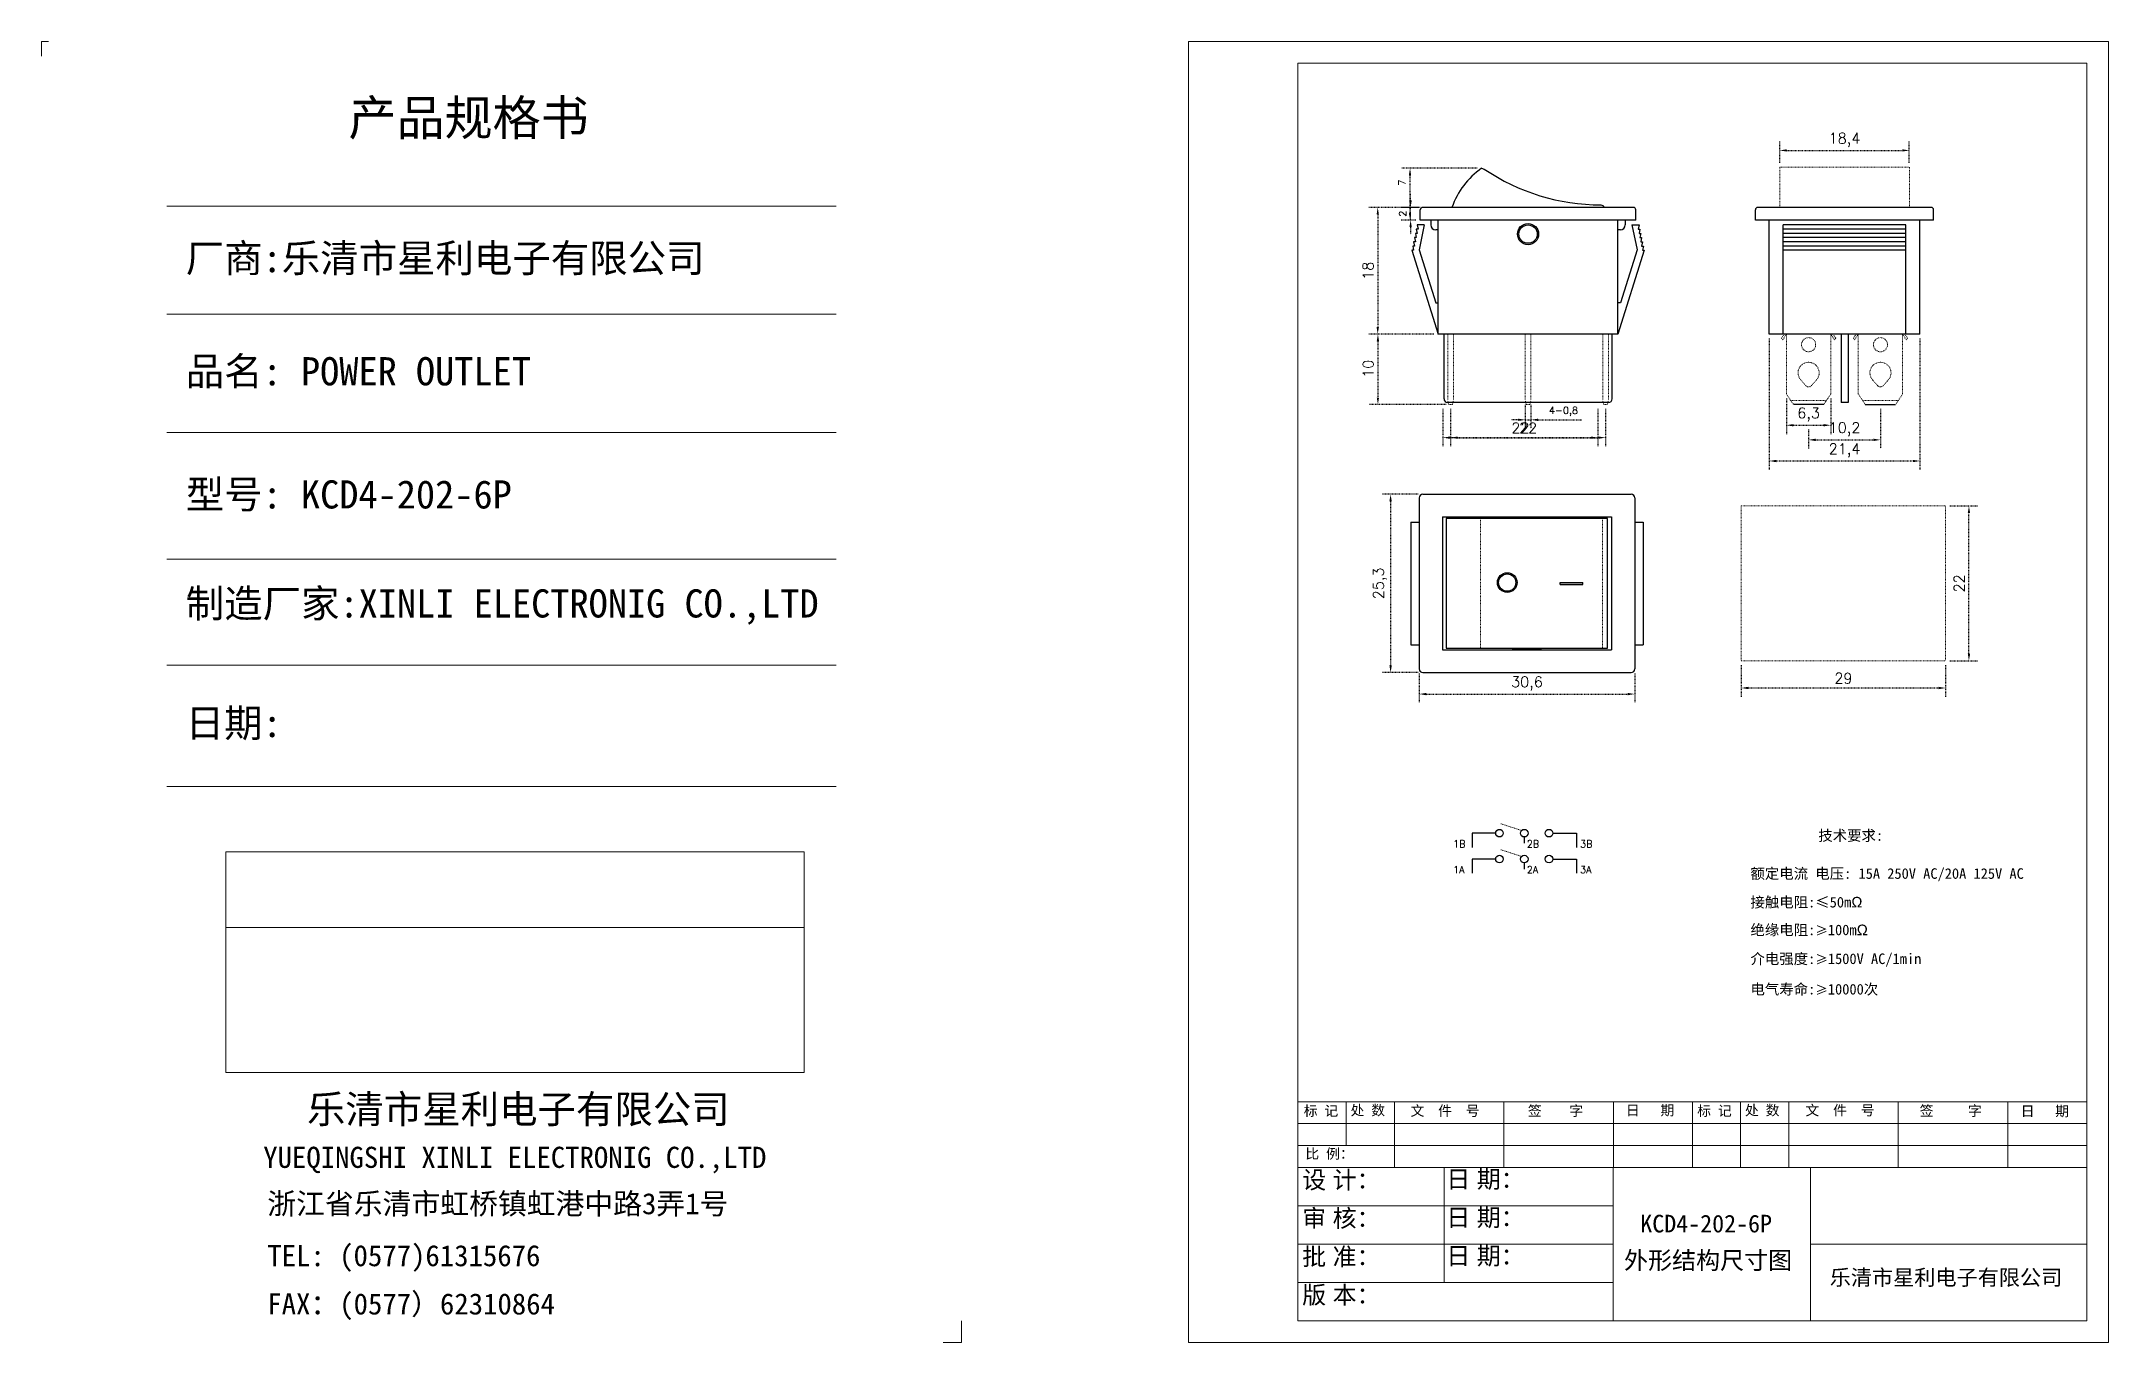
# Model space of a CAD drawing. Header units: millimetres. Extents: x 607 to 1596, y 351 to 796.
# Drawn here: x 972.8 to 1266.2, y 611.4 to 796.2 of the extents above; entities that cross this region are included whole.
import ezdxf

# ---------------------------------------------------------------- set-up
doc = ezdxf.new("R2010")
doc.units = ezdxf.units.MM
doc.header["$LTSCALE"] = 0.001
doc.linetypes.add('ACAD_ISO07W100', pattern=[3, 0, -3])
doc.styles.get("Standard").update_dxf_attribs({"font": 'txt', "bigfont": 'gbcbig.shx'})
doc.dimstyles.new('ISO-25', dxfattribs={"dimtxt": 2.5, "dimasz": 2.5, "dimexe": 1.25, "dimexo": 0.625, "dimtad": 1, "dimtxsty": 'Standard', "dimcen": 2.5, "dimadec": 0, "dimazin": 0, "dimtfac": 1, "dimtmove": 0, "dimatfit": 3, "dimfxl": 0, "dimarcsym": 0})

msp = doc.modelspace()

# ---------------------------------------------------------------- texts
at = {"attachment_point": 1}
for s, insert, char_height, width in [('{\\f新宋体|b0|i0|c134|p49;产品规格书}', (1016.3564, 787.8233), 5, 54.195609), ('{\\f新宋体|b0|i0|c134|p49;厂商:乐清市星利电子有限公司}', (993.252, 767.3903), 4, 96.420373), ('{\\f新宋体|b0|i0|c134|p49;品名: POWER OUTLET}', (993.252, 751.3304), 4, 96.420373), ('{\\fNSimSun|b0|i0|c134|p49;型号: KCD4-202-6P}', (993.252, 733.8464), 4, 96.420373), ('{\\f新宋体|b0|i0|c134|p49;制造厂家:XINLI ELECTRONIG CO.,LTD}', (993.252, 718.3678), 4, 96.420373), ('{\\f新宋体|b0|i0|c134|p49;日期:}', (993.252, 701.3878), 4, 96.420373), ('{\\f新宋体|b0|i0|c134|p49;乐清市星利电子有限公司}', (1010.4599, 646.5678), 4, 96.420373), ('{\\f新宋体|b0|i0|c134|p49;YUEQINGSHI XINLI ELECTRONIG CO.,LTD}', (1004.2577, 639.2253), 3, 110.66707), ('{\\f新宋体|b0|i0|c134|p49;浙江省乐清市虹桥镇虹港中路3弄1号}', (1004.8325, 632.6452), 3, 96.420373), ('{\\f新宋体|b0|i0|c134|p49;TEL: (0577)61315676}', (1004.8325, 625.265), 3, 96.420373), ('{\\f新宋体|b0|i0|c134|p49;FAX：(0577）62310864}', (1004.8325, 618.4115), 3, 96.420373)]:
    msp.add_mtext(s, dxfattribs=dict(at, insert=insert, char_height=char_height, width=width))
at = {"color": 1, "attachment_point": 1}
for s, insert, char_height, width in [('{\\f新宋体|b0|i0|c134|p49;\\C256;技术要求:}', (1225.0166, 684.164), 1.5, 10.841755), ('{\\fNSimSun|b0|i0|c134|p49;\\C256;额定电流 电压: 15A 250V AC/20A 125V AC}', (1215.3845, 678.7649), 1.5, 41.999297), ('{\\f新宋体|b0|i0|c134|p49;\\C256;接触电阻:\\f新宋体|b0|i0|c0|p49;≤50m\\fISOCPEUR|b0|i0|c134|p34;Ω}', (1215.3845, 674.698), 1.5, 41.999297), ('{\\f新宋体|b0|i0|c134|p49;\\C256;绝缘电阻:\\f新宋体|b0|i0|c0|p49;\\H0.875x;≥\\f新宋体|b0|i0|c134|p49;\\H1.143x;100\\f新宋体|b0|i0|c0|p49;m\\fISOCPEUR|b0|i0|c134|p34;Ω}', (1215.3845, 670.7649), 1.5, 41.999297), ('{\\f新宋体|b0|i0|c134|p49;\\C256;介电强度:\\f新宋体|b0|i0|c0|p49;\\H0.875x;≥\\f新宋体|b0|i0|c134|p49;\\H1.143x;1500V AC/1min}', (1215.3845, 666.6679), 1.5, 41.999297), ('{\\f新宋体|b0|i0|c134|p49;\\C256;电气寿命:\\f新宋体|b0|i0|c0|p49;\\H0.875x;≥\\f新宋体|b0|i0|c134|p49;\\H1.143x;10000次}', (1215.3845, 662.3413), 1.5, 41.999297), ('{\\fNSimSun|b0|i0|c134|p49;\\C256;KCD4-202-6P}', (1199.7429, 629.5657), 2.5, 15.045069), ('{\\f新宋体|b0|i0|c134|p49;\\C256;外形结构尺寸图}', (1197.436, 624.3574), 2.5, 24.436854), ('{\\f新宋体|b0|i0|c134|p49;\\C256;乐清市星利电子有限公司}', (1226.6394, 621.7714), 2.2, 37.859848)]:
    msp.add_mtext(s, dxfattribs=dict(at, insert=insert, char_height=char_height, width=width))
at = {"linetype": 'ACAD_ISO07W100', "lineweight": 13, "ltscale": 0.13, "char_height": 1, "width": 1.590619, "attachment_point": 1}
for s, insert in [('1B', (1173.1749, 682.7323)), ('2B', (1183.6345, 682.7323)), ('3B', (1191.2043, 682.7323)), ('1A', (1173.1749, 679.0484)), ('2A', (1183.6345, 679.0484)), ('3A', (1191.2043, 679.0484))]:
    msp.add_mtext(s, dxfattribs=dict(at, insert=insert))
at = {"linetype": 'ByBlock', "lineweight": 15, "attachment_point": 1}
for s, insert, char_height in [('{\\fNSimSun|b0|i0|c134|p49;标 记}', (1151.9594, 645.0529), 1.44), ('{\\fNSimSun|b0|i0|c134|p49;处 数}', (1158.6061, 645.1252), 1.44), ('{\\fNSimSun|b0|i0|c134|p49;文  件  号}', (1167.1283, 645.0529), 1.44), ('{\\fNSimSun|b0|i0|c134|p49;签    字}', (1183.7902, 645.0529), 1.44), ('{\\fNSimSun|b0|i0|c134|p49;日   期}', (1197.6928, 645.1214), 1.44), ('{\\fNSimSun|b0|i0|c134|p49;标 记}', (1207.8196, 645.0529), 1.44), ('{\\fNSimSun|b0|i0|c134|p49;处 数}', (1214.6039, 645.1252), 1.44), ('{\\fNSimSun|b0|i0|c134|p49;文  件  号}', (1223.1946, 645.1222), 1.44), ('{\\fNSimSun|b0|i0|c134|p49;签     字}', (1239.4083, 645.0529), 1.44), ('{\\fNSimSun|b0|i0|c134|p49;日   期}', (1253.7535, 645.0088), 1.44), ('{\\fNSimSun|b0|i0|c134|p49;比 例：}', (1152.1945, 638.9644), 1.44), ('{\\f\uffd0ￂￋￎￌﾣﾤ|b0|i0|c134|p49;设 计：}', (1151.7529, 635.7711), 2.48832), ('{\\f\uffd0ￂￋￎￌﾣﾤ|b0|i0|c134|p49;日 期：}', (1172.2082, 635.8677), 2.48832), ('{\\f\uffd0ￂￋￎￌﾣﾤ|b0|i0|c134|p49;审 核：}', (1151.7529, 630.3279), 2.48832), ('{\\f\uffd0ￂￋￎￌﾣﾤ|b0|i0|c134|p49;日 期：}', (1172.2082, 630.4245), 2.48832), ('{\\f\uffd0ￂￋￎￌﾣﾤ|b0|i0|c134|p49;批 准：}', (1151.7529, 624.8847), 2.48832), ('{\\f\uffd0ￂￋￎￌﾣﾤ|b0|i0|c134|p49;日 期：}', (1172.2082, 624.9813), 2.48832), ('{\\f\uffd0ￂￋￎￌﾣﾤ|b0|i0|c134|p49;版 本：}', (1151.7529, 619.4415), 2.48832)]:
    msp.add_mtext(s, dxfattribs=dict(at, insert=insert, char_height=char_height))

# ---------------------------------------------------------------- blocks, each defined once
blk = doc.blocks.new('*D34')
at = {"color": 0, "linetype": 'ACAD_ISO07W100', "lineweight": -2, "ltscale": 0.13}
for p, q in [((1214.08, 707.58), (1214.08, 703.11)), ((1243.08, 707.58), (1243.08, 703.11)), ((1215.08, 704.36), (1242.08, 704.36))]:
    blk.add_line(p, q, dxfattribs=at)
at = {"color": 0, "linetype": 'ACAD_ISO07W100', "lineweight": 13, "ltscale": 0.13}
for points in [[(1215.08, 704.53), (1215.08, 704.19), (1214.08, 704.36)], [(1242.08, 704.53), (1242.08, 704.19), (1243.08, 704.36)]]:
    blk.add_solid(points, dxfattribs=at)
at = {"layer": 'Defpoints', "color": 0, "linetype": 'ACAD_ISO07W100', "lineweight": 13, "ltscale": 0.13}
for p in [(1214.08, 708.21), (1243.08, 708.21), (1243.08, 704.36)]:
    blk.add_point(p, dxfattribs=at)
at = {"color": 0, "linetype": 'ACAD_ISO07W100', "lineweight": 13, "ltscale": 0.13, "insert": (1228.58, 705.74), "char_height": 1.5, "attachment_point": 5}
blk.add_mtext('29', dxfattribs=at)
blk = doc.blocks.new('*D35')
at = {"color": 0, "linetype": 'ACAD_ISO07W100', "lineweight": -2, "ltscale": 0.13}
for p, q in [((1243.71, 730.21), (1247.65, 730.21)), ((1246.4, 709.21), (1246.4, 729.21)), ((1243.71, 708.21), (1247.65, 708.21))]:
    blk.add_line(p, q, dxfattribs=at)
at = {"color": 0, "linetype": 'ACAD_ISO07W100', "lineweight": 13, "ltscale": 0.13}
for points in [[(1246.24, 729.21), (1246.57, 729.21), (1246.4, 730.21)], [(1246.24, 709.21), (1246.57, 709.21), (1246.4, 708.21)]]:
    blk.add_solid(points, dxfattribs=at)
at = {"layer": 'Defpoints', "color": 0, "linetype": 'ACAD_ISO07W100', "lineweight": 13, "ltscale": 0.13}
for p in [(1243.08, 730.21), (1246.4, 730.21), (1243.08, 708.21)]:
    blk.add_point(p, dxfattribs=at)
at = {"color": 0, "linetype": 'ACAD_ISO07W100', "lineweight": 13, "ltscale": 0.13, "insert": (1245.03, 719.21), "char_height": 1.5, "attachment_point": 5, "rotation": 90}
blk.add_mtext('22', dxfattribs=at)
blk = doc.blocks.new('*D36')
at = {"color": 0, "linetype": 'ACAD_ISO07W100', "lineweight": -2, "ltscale": 0.13}
for p, q in [((1168.23, 731.86), (1163.05, 731.86)), ((1164.3, 730.86), (1164.3, 707.56)), ((1168.23, 706.56), (1163.05, 706.56))]:
    blk.add_line(p, q, dxfattribs=at)
at = {"color": 0, "linetype": 'ACAD_ISO07W100', "lineweight": 13, "ltscale": 0.13}
for points in [[(1164.13, 730.86), (1164.47, 730.86), (1164.3, 731.86)], [(1164.13, 707.56), (1164.47, 707.56), (1164.3, 706.56)]]:
    blk.add_solid(points, dxfattribs=at)
at = {"layer": 'Defpoints', "color": 0, "linetype": 'ACAD_ISO07W100', "lineweight": 13, "ltscale": 0.13}
for p in [(1168.86, 731.86), (1164.3, 706.56), (1168.86, 706.56)]:
    blk.add_point(p, dxfattribs=at)
at = {"color": 0, "linetype": 'ACAD_ISO07W100', "lineweight": 13, "ltscale": 0.13, "insert": (1162.8, 719.21), "char_height": 1.5, "attachment_point": 5, "rotation": 90}
blk.add_mtext('25,3', dxfattribs=at)
blk = doc.blocks.new('*D37')
at = {"color": 0, "linetype": 'ACAD_ISO07W100', "lineweight": -2, "ltscale": 0.13}
for p, q in [((1168.36, 706.43), (1168.36, 702.25)), ((1198.96, 706.43), (1198.96, 702.25)), ((1169.36, 703.5), (1197.96, 703.5))]:
    blk.add_line(p, q, dxfattribs=at)
at = {"color": 0, "linetype": 'ACAD_ISO07W100', "lineweight": 13, "ltscale": 0.13}
for points in [[(1169.36, 703.66), (1169.36, 703.33), (1168.36, 703.5)], [(1197.96, 703.66), (1197.96, 703.33), (1198.96, 703.5)]]:
    blk.add_solid(points, dxfattribs=at)
at = {"layer": 'Defpoints', "color": 0, "linetype": 'ACAD_ISO07W100', "lineweight": 13, "ltscale": 0.13}
for p in [(1168.36, 707.06), (1198.96, 707.06), (1198.96, 703.5)]:
    blk.add_point(p, dxfattribs=at)
at = {"color": 0, "linetype": 'ACAD_ISO07W100', "lineweight": 13, "ltscale": 0.13, "insert": (1183.66, 705), "char_height": 1.5, "attachment_point": 5}
blk.add_mtext('30,6', dxfattribs=at)
blk = doc.blocks.new('*D38')
at = {"color": 0, "linetype": 'ACAD_ISO07W100', "lineweight": -2, "ltscale": 0.13}
for p, q in [((1168.24, 772.6), (1161.22, 772.6)), ((1162.47, 771.6), (1162.47, 755.6)), ((1170.44, 754.6), (1161.22, 754.6))]:
    blk.add_line(p, q, dxfattribs=at)
at = {"color": 0, "linetype": 'ACAD_ISO07W100', "lineweight": 13, "ltscale": 0.13}
for points in [[(1162.31, 771.6), (1162.64, 771.6), (1162.47, 772.6)], [(1162.31, 755.6), (1162.64, 755.6), (1162.47, 754.6)]]:
    blk.add_solid(points, dxfattribs=at)
at = {"layer": 'Defpoints', "color": 0, "linetype": 'ACAD_ISO07W100', "lineweight": 13, "ltscale": 0.13}
for p in [(1168.87, 772.6), (1162.47, 754.6), (1171.07, 754.6)]:
    blk.add_point(p, dxfattribs=at)
at = {"color": 0, "linetype": 'ACAD_ISO07W100', "lineweight": 13, "ltscale": 0.13, "insert": (1161.1, 763.6), "char_height": 1.5, "attachment_point": 5, "rotation": 90}
blk.add_mtext('18', dxfattribs=at)
blk = doc.blocks.new('*D39')
at = {"color": 0, "linetype": 'ACAD_ISO07W100', "lineweight": -2, "ltscale": 0.13}
for p, q in [((1170.44, 754.6), (1161.25, 754.6)), ((1162.5, 753.6), (1162.5, 745.6)), ((1172.19, 744.6), (1161.25, 744.6))]:
    blk.add_line(p, q, dxfattribs=at)
at = {"color": 0, "linetype": 'ACAD_ISO07W100', "lineweight": 13, "ltscale": 0.13}
for points in [[(1162.33, 753.6), (1162.66, 753.6), (1162.5, 754.6)], [(1162.33, 745.6), (1162.66, 745.6), (1162.5, 744.6)]]:
    blk.add_solid(points, dxfattribs=at)
at = {"layer": 'Defpoints', "color": 0, "linetype": 'ACAD_ISO07W100', "lineweight": 13, "ltscale": 0.13}
for p in [(1171.07, 754.6), (1162.5, 744.6), (1172.82, 744.6)]:
    blk.add_point(p, dxfattribs=at)
at = {"color": 0, "linetype": 'ACAD_ISO07W100', "lineweight": 13, "ltscale": 0.13, "insert": (1161.12, 749.68), "char_height": 1.5, "attachment_point": 5, "rotation": 90}
blk.add_mtext('10', dxfattribs=at)
blk = doc.blocks.new('*D40')
at = {"color": 0, "linetype": 'ACAD_ISO07W100', "lineweight": -2, "ltscale": 0.13}
for p, q in [((1168.52, 772.6), (1165.89, 772.6)), ((1167.14, 773.6), (1167.14, 774.6)), ((1167.14, 770.8), (1167.14, 772.6)), ((1167.89, 770.8), (1165.89, 770.8)), ((1167.14, 769.8), (1167.14, 768.8))]:
    blk.add_line(p, q, dxfattribs=at)
at = {"color": 0, "linetype": 'ACAD_ISO07W100', "lineweight": 13, "ltscale": 0.13}
for points in [[(1166.97, 773.6), (1167.31, 773.6), (1167.14, 772.6)], [(1166.97, 769.8), (1167.31, 769.8), (1167.14, 770.8)]]:
    blk.add_solid(points, dxfattribs=at)
at = {"layer": 'Defpoints', "color": 0, "linetype": 'ACAD_ISO07W100', "lineweight": 13, "ltscale": 0.13}
for p in [(1167.14, 772.6), (1169.15, 772.6), (1168.52, 770.8)]:
    blk.add_point(p, dxfattribs=at)
at = {"color": 0, "linetype": 'ACAD_ISO07W100', "lineweight": 13, "ltscale": 0.13, "insert": (1166.02, 771.7), "char_height": 1.5, "attachment_point": 5, "rotation": 90}
blk.add_mtext('{\\H0.66667x;2}', dxfattribs=at)
blk = doc.blocks.new('*D41')
at = {"color": 0, "linetype": 'ACAD_ISO07W100', "lineweight": -2, "ltscale": 0.13}
for p, q in [((1176.59, 778.15), (1165.81, 778.15)), ((1167.06, 771.8), (1167.06, 777.15)), ((1167.89, 770.8), (1165.81, 770.8))]:
    blk.add_line(p, q, dxfattribs=at)
at = {"color": 0, "linetype": 'ACAD_ISO07W100', "lineweight": 13, "ltscale": 0.13}
for points in [[(1166.89, 777.15), (1167.22, 777.15), (1167.06, 778.15)], [(1166.89, 771.8), (1167.22, 771.8), (1167.06, 770.8)]]:
    blk.add_solid(points, dxfattribs=at)
at = {"layer": 'Defpoints', "color": 0, "linetype": 'ACAD_ISO07W100', "lineweight": 13, "ltscale": 0.13}
for p in [(1167.06, 778.15), (1177.21, 778.15), (1168.52, 770.8)]:
    blk.add_point(p, dxfattribs=at)
at = {"color": 0, "linetype": 'ACAD_ISO07W100', "lineweight": 13, "ltscale": 0.13, "insert": (1165.93, 776.1), "char_height": 1.5, "attachment_point": 5, "rotation": 90}
blk.add_mtext('{\\H0.66667x;7}', dxfattribs=at)
blk = doc.blocks.new('*D42')
at = {"color": 0, "linetype": 'ACAD_ISO07W100', "lineweight": -2, "ltscale": 0.13}
for p, q in [((1172.82, 743.98), (1172.82, 738.65)), ((1194.82, 743.98), (1194.82, 738.65)), ((1173.82, 739.9), (1193.82, 739.9))]:
    blk.add_line(p, q, dxfattribs=at)
at = {"color": 0, "linetype": 'ACAD_ISO07W100', "lineweight": 13, "ltscale": 0.13}
for points in [[(1173.82, 740.07), (1173.82, 739.74), (1172.82, 739.9)], [(1193.82, 740.07), (1193.82, 739.74), (1194.82, 739.9)]]:
    blk.add_solid(points, dxfattribs=at)
at = {"layer": 'Defpoints', "color": 0, "linetype": 'ACAD_ISO07W100', "lineweight": 13, "ltscale": 0.13}
for p in [(1172.82, 744.6), (1194.82, 744.6), (1194.82, 739.9)]:
    blk.add_point(p, dxfattribs=at)
at = {"color": 0, "linetype": 'ACAD_ISO07W100', "lineweight": 13, "ltscale": 0.13, "insert": (1183.82, 741.28), "char_height": 1.5, "attachment_point": 5}
blk.add_mtext('22', dxfattribs=at)
blk = doc.blocks.new('*D43')
at = {"color": 0, "linetype": 'ACAD_ISO07W100', "lineweight": -2, "ltscale": 0.13}
for p, q in [((1183.42, 744.58), (1183.42, 741.18)), ((1184.22, 744.58), (1184.22, 741.18)), ((1182.42, 742.43), (1181.42, 742.43)), ((1183.42, 742.43), (1184.22, 742.43)), ((1185.22, 742.43), (1191.47, 742.43))]:
    blk.add_line(p, q, dxfattribs=at)
at = {"color": 0, "linetype": 'ACAD_ISO07W100', "lineweight": 13, "ltscale": 0.13}
for points in [[(1182.42, 742.6), (1182.42, 742.27), (1183.42, 742.43)], [(1185.22, 742.6), (1185.22, 742.27), (1184.22, 742.43)]]:
    blk.add_solid(points, dxfattribs=at)
at = {"layer": 'Defpoints', "color": 0, "linetype": 'ACAD_ISO07W100', "lineweight": 13, "ltscale": 0.13}
for p in [(1183.42, 745.2), (1184.22, 745.2), (1184.22, 742.43)]:
    blk.add_point(p, dxfattribs=at)
at = {"color": 0, "linetype": 'ACAD_ISO07W100', "lineweight": 13, "ltscale": 0.13, "insert": (1188.84, 743.64), "char_height": 1.5, "attachment_point": 5}
blk.add_mtext('{\\H0.66667x;4-0,8}', dxfattribs=at)
blk = doc.blocks.new('*D30')
at = {"color": 0, "linetype": 'ACAD_ISO07W100', "lineweight": -2, "ltscale": 0.13}
for p, q in [((1219.54, 778.91), (1219.54, 781.93)), ((1220.54, 780.68), (1236.94, 780.68)), ((1237.94, 778.91), (1237.94, 781.93))]:
    blk.add_line(p, q, dxfattribs=at)
at = {"color": 0, "linetype": 'ACAD_ISO07W100', "lineweight": 13, "ltscale": 0.13}
for points in [[(1220.54, 780.85), (1220.54, 780.52), (1219.54, 780.68)], [(1236.94, 780.85), (1236.94, 780.52), (1237.94, 780.68)]]:
    blk.add_solid(points, dxfattribs=at)
at = {"layer": 'Defpoints', "color": 0, "linetype": 'ACAD_ISO07W100', "lineweight": 13, "ltscale": 0.13}
for p in [(1237.94, 780.68), (1219.54, 778.29), (1237.94, 778.29)]:
    blk.add_point(p, dxfattribs=at)
at = {"color": 0, "linetype": 'ACAD_ISO07W100', "lineweight": 13, "ltscale": 0.13, "insert": (1228.74, 782.18), "char_height": 1.5, "attachment_point": 5}
blk.add_mtext('18,4', dxfattribs=at)
blk = doc.blocks.new('*D31')
at = {"color": 0, "linetype": 'ACAD_ISO07W100', "lineweight": -2, "ltscale": 0.13}
for p, q in [((1220.49, 745.48), (1220.49, 740.42)), ((1226.79, 745.48), (1226.79, 740.42)), ((1221.49, 741.67), (1225.79, 741.67))]:
    blk.add_line(p, q, dxfattribs=at)
at = {"color": 0, "linetype": 'ACAD_ISO07W100', "lineweight": 13, "ltscale": 0.13}
for points in [[(1221.49, 741.83), (1221.49, 741.5), (1220.49, 741.67)], [(1225.79, 741.83), (1225.79, 741.5), (1226.79, 741.67)]]:
    blk.add_solid(points, dxfattribs=at)
at = {"layer": 'Defpoints', "color": 0, "linetype": 'ACAD_ISO07W100', "lineweight": 13, "ltscale": 0.13}
for p in [(1220.49, 746.1), (1226.79, 746.1), (1226.79, 741.67)]:
    blk.add_point(p, dxfattribs=at)
at = {"color": 0, "linetype": 'ACAD_ISO07W100', "lineweight": 13, "ltscale": 0.13, "insert": (1223.64, 743.17), "char_height": 1.5, "attachment_point": 5}
blk.add_mtext('6,3', dxfattribs=at)
blk = doc.blocks.new('*D32')
at = {"color": 0, "linetype": 'ACAD_ISO07W100', "lineweight": -2, "ltscale": 0.13}
for p, q in [((1233.84, 743.98), (1233.84, 738.34)), ((1223.64, 741.04), (1223.64, 738.34)), ((1224.64, 739.59), (1232.84, 739.59))]:
    blk.add_line(p, q, dxfattribs=at)
at = {"color": 0, "linetype": 'ACAD_ISO07W100', "lineweight": 13, "ltscale": 0.13}
for points in [[(1224.64, 739.76), (1224.64, 739.42), (1223.64, 739.59)], [(1232.84, 739.76), (1232.84, 739.42), (1233.84, 739.59)]]:
    blk.add_solid(points, dxfattribs=at)
at = {"layer": 'Defpoints', "color": 0, "linetype": 'ACAD_ISO07W100', "lineweight": 13, "ltscale": 0.13}
for p in [(1233.84, 744.6), (1223.64, 741.67), (1233.84, 739.59)]:
    blk.add_point(p, dxfattribs=at)
at = {"color": 0, "linetype": 'ACAD_ISO07W100', "lineweight": 13, "ltscale": 0.13, "insert": (1228.74, 741.09), "char_height": 1.5, "attachment_point": 5}
blk.add_mtext('10,2', dxfattribs=at)
blk = doc.blocks.new('*D33')
at = {"color": 0, "linetype": 'ACAD_ISO07W100', "lineweight": -2, "ltscale": 0.13}
for p, q in [((1218.04, 753.98), (1218.04, 735.34)), ((1239.44, 753.98), (1239.44, 735.34)), ((1219.04, 736.59), (1238.44, 736.59))]:
    blk.add_line(p, q, dxfattribs=at)
at = {"color": 0, "linetype": 'ACAD_ISO07W100', "lineweight": 13, "ltscale": 0.13}
for points in [[(1219.04, 736.75), (1219.04, 736.42), (1218.04, 736.59)], [(1238.44, 736.75), (1238.44, 736.42), (1239.44, 736.59)]]:
    blk.add_solid(points, dxfattribs=at)
at = {"layer": 'Defpoints', "color": 0, "linetype": 'ACAD_ISO07W100', "lineweight": 13, "ltscale": 0.13}
for p in [(1218.04, 754.6), (1239.44, 754.6), (1239.44, 736.59)]:
    blk.add_point(p, dxfattribs=at)
at = {"color": 0, "linetype": 'ACAD_ISO07W100', "lineweight": 13, "ltscale": 0.13, "insert": (1228.74, 738.09), "char_height": 1.5, "attachment_point": 5}
blk.add_mtext('21,4', dxfattribs=at)
blk = doc.blocks.new('*D58')
at = {"color": 0, "linetype": 'ACAD_ISO07W100', "lineweight": -2, "ltscale": 0.13}
for p, q in [((1171.73, 743.98), (1171.73, 738.65)), ((1193.73, 743.98), (1193.73, 738.65)), ((1192.73, 739.9), (1172.73, 739.9))]:
    blk.add_line(p, q, dxfattribs=at)
at = {"color": 0, "linetype": 'ACAD_ISO07W100', "lineweight": 13, "ltscale": 0.13}
for points in [[(1172.73, 740.07), (1172.73, 739.74), (1171.73, 739.9)], [(1192.73, 740.07), (1192.73, 739.74), (1193.73, 739.9)]]:
    blk.add_solid(points, dxfattribs=at)
at = {"layer": 'Defpoints', "color": 0, "linetype": 'ACAD_ISO07W100', "lineweight": 13, "ltscale": 0.13}
for p in [(1171.73, 744.6), (1193.73, 744.6), (1171.73, 739.9)]:
    blk.add_point(p, dxfattribs=at)
at = {"color": 0, "linetype": 'ACAD_ISO07W100', "lineweight": 13, "ltscale": 0.13, "insert": (1182.73, 741.28), "char_height": 1.5, "attachment_point": 5}
blk.add_mtext('22', dxfattribs=at)

# ---------------------------------------------------------------- dimensions: what is measured, and where the dimension line sits
at = {"linetype": 'ACAD_ISO07W100', "lineweight": 13, "ltscale": 0.13}
for base, p1, p2, picture, middle in [((1237.9413, 780.6849), (1219.5413, 778.2891), (1237.9413, 778.2891), '*D30', (1228.7413, 782.1849)), ((1239.4413, 736.588), (1218.0413, 754.6011), (1239.4413, 754.6011), '*D33', (1228.7413, 738.088)), ((1226.7913, 741.6659), (1220.4913, 746.1011), (1226.7913, 746.1011), '*D31', (1223.6413, 743.1659)), ((1233.8413, 739.5911), (1223.6413, 741.6659), (1233.8413, 744.6011), '*D32', (1228.7413, 741.0911)), ((1243.0847, 704.3604), (1214.0847, 708.2078), (1243.0847, 708.2078), '*D34', (1228.5847, 705.7354)), ((1198.9598, 703.497), (1168.3598, 707.0578), (1198.9598, 707.0578), '*D37', (1183.6598, 704.997))]:
    dim = msp.add_linear_dim(base=base, p1=p1, p2=p2, dimstyle='ISO-25', override={"dimtxt": 1.5, "dimasz": 1, "dimdec": 3, "dimcen": 1, "dimtdec": 3}, dxfattribs=at)
    dim.commit()
    dim.dimension.update_dxf_attribs({"geometry": picture, "text_midpoint": middle})
for base, p2, text, picture, middle in [((1167.057, 778.1541), (1177.2116, 778.1541), '{\\H0.66667x;7}', '*D41', (1167.057, 776.095)), ((1167.1403, 772.6011), (1169.1466, 772.6011), '{\\H0.66667x;2}', '*D40', (1167.1403, 771.7011))]:
    dim = msp.add_linear_dim(base=base, p1=(1168.5164, 770.8011), p2=p2, angle=90, text=text, dimstyle='ISO-25', override={"dimtxt": 1.5, "dimasz": 1, "dimdec": 3, "dimcen": 1, "dimtdec": 3}, dxfattribs=at)
    dim.commit()
    dim.dimension.update_dxf_attribs({"geometry": picture, "text_midpoint": middle, "dimtype": 160})
for base, p1, p2, angle, picture, middle in [((1162.4719, 754.6011), (1168.8664, 772.6011), (1171.0664, 754.6011), 90, '*D38', (1162.4719, 763.6011)), ((1162.4964, 744.6011), (1171.0664, 754.6011), (1172.8164, 744.6011), 90, '*D39', (1162.4964, 749.6787)), ((1171.7304, 739.9025), (1193.7304, 744.6011), (1171.7304, 744.6011), 180, '*D58', (1182.7304, 739.9025))]:
    dim = msp.add_linear_dim(base=base, p1=p1, p2=p2, angle=angle, dimstyle='ISO-25', override={"dimtxt": 1.5, "dimasz": 1, "dimdec": 3, "dimcen": 1, "dimtdec": 3}, dxfattribs=at)
    dim.commit()
    dim.dimension.update_dxf_attribs({"geometry": picture, "text_midpoint": middle, "dimtype": 160})
dim = msp.add_linear_dim(base=(1194.8164, 739.9025), p1=(1172.8164, 744.6011), p2=(1194.8164, 744.6011), dimstyle='ISO-25', override={"dimtxt": 1.5, "dimasz": 1, "dimdec": 3, "dimcen": 1, "dimtdec": 3}, dxfattribs=at)
dim.commit()
dim.dimension.update_dxf_attribs({"geometry": '*D42', "text_midpoint": (1183.8164, 739.9025), "dimtype": 160})
dim = msp.add_linear_dim(base=(1184.2164, 742.432), p1=(1183.4164, 745.2011), p2=(1184.2164, 745.2011), text='{\\H0.66667x;4-<>}', dimstyle='ISO-25', override={"dimtxt": 1.5, "dimasz": 1, "dimdec": 3, "dimcen": 1, "dimtdec": 3}, dxfattribs=at)
dim.commit()
dim.dimension.update_dxf_attribs({"geometry": '*D43', "text_midpoint": (1188.8414, 743.6403)})
for base, p1, p2, picture, middle in [((1164.3009, 706.5578), (1168.8598, 731.8578), (1168.8598, 706.5578), '*D36', (1162.8009, 719.2078)), ((1246.4029, 730.2078), (1243.0847, 708.2078), (1243.0847, 730.2078), '*D35', (1245.0279, 719.2078))]:
    dim = msp.add_linear_dim(base=base, p1=p1, p2=p2, angle=90, dimstyle='ISO-25', override={"dimtxt": 1.5, "dimasz": 1, "dimdec": 3, "dimcen": 1, "dimtdec": 3}, dxfattribs=at)
    dim.commit()
    dim.dimension.update_dxf_attribs({"geometry": picture, "text_midpoint": middle})

# ---------------------------------------------------------------- hatches: boundary and pattern name
at = {"linetype": 'ACAD_ISO07W100', "lineweight": 13, "ltscale": 0.13}
h = msp.add_hatch(color=7, dxfattribs=at)
h.paths.add_polyline_path([(1182.2458, 719.3295, 1), (1179.455, 719.3295, 1)])
h.paths.add_polyline_path([(1182.0782, 719.3295, -1), (1179.6226, 719.3295, -1)], flags=16)
h.paths.add_polyline_path([(1191.5718, 719.3295), (1188.3749, 719.3295), (1188.3749, 719.0752), (1191.5718, 719.0752)])

# ---------------------------------------------------------------- linework, layer by layer
at = {"linetype": 'ByBlock', "lineweight": 15}
for p, q in [((972.7551, 796.1699), (972.7551, 794.0587)), ((973.7844, 796.1699), (972.7551, 796.1699)), ((1135.6, 796.1699), (1135.6, 611.4121)), ((1266.2368, 796.1699), (1135.6, 796.1699)), ((1266.2368, 611.4121), (1266.2368, 796.1699)), ((1151.152, 793.0595), (1151.152, 614.5225)), ((1263.1264, 793.0595), (1151.152, 793.0595)), ((1263.1264, 614.5225), (1263.1264, 793.0595)), ((990.5735, 772.7532), (1085.5735, 772.7532)), ((990.5735, 757.4308), (1085.5735, 757.4308)), ((990.5735, 740.6175), (1085.5735, 740.6175)), ((990.5735, 722.6362), (1085.5735, 722.6362)), ((990.5735, 707.582), (1085.5735, 707.582)), ((990.5735, 690.3553), (1085.5735, 690.3553)), ((998.9678, 670.373), (1081.0286, 670.373)), ((1151.152, 645.6265), (1263.1264, 645.6265)), ((1157.9948, 645.6265), (1157.9948, 639.4057)), ((1164.8377, 645.6265), (1164.8377, 636.2953)), ((1180.3897, 645.6265), (1180.3897, 636.2953)), ((1195.9417, 645.6265), (1195.9417, 636.2953)), ((1207.1392, 645.6265), (1207.1392, 636.2953)), ((1213.982, 645.6265), (1213.982, 636.2953)), ((1220.8249, 645.6265), (1220.8249, 636.2953)), ((1236.3769, 645.6265), (1236.3769, 636.2953)), ((1251.9289, 645.6265), (1251.9289, 636.2953)), ((1151.152, 642.5161), (1263.1264, 642.5161)), ((1151.152, 639.4057), (1263.1264, 639.4057)), ((1151.152, 636.2953), (1263.1264, 636.2953)), ((1171.9271, 636.2953), (1171.9271, 619.9657)), ((1195.9147, 636.2953), (1195.9147, 614.5225)), ((1223.9083, 636.2953), (1223.9083, 614.5225)), ((1151.152, 630.8521), (1195.9147, 630.8521)), ((1151.152, 625.4089), (1195.9147, 625.4089)), ((1223.9083, 625.4089), (1263.1264, 625.4089)), ((1151.152, 619.9657), (1195.9147, 619.9657)), ((1103.3919, 611.4121), (1103.3919, 614.5066)), ((1151.152, 614.5225), (1263.1264, 614.5225)), ((1100.7763, 611.4121), (1103.3919, 611.4121)), ((1135.6, 611.4121), (1266.2368, 611.4121))]:
    msp.add_line(p, q, dxfattribs=at)
for p, q in [((1177.2116, 778.1541), (1177.5939, 778.0366)), ((1168.5164, 770.8011), (1168.5164, 772.2511)), ((1198.7664, 772.6011), (1168.8664, 772.6011)), ((1194.1517, 772.9478), (1194.534, 772.8303)), ((1199.1164, 770.8011), (1199.1164, 772.2511)), ((1216.0905, 770.8011), (1216.0905, 772.2511)), ((1241.0421, 772.6011), (1216.4405, 772.6011)), ((1241.3921, 770.8011), (1241.3921, 772.2511)), ((1167.9414, 769.5011), (1168.0664, 768.9011)), ((1168.1914, 769.5011), (1167.9414, 769.5011)), ((1168.0664, 770.1011), (1168.1914, 769.5011)), ((1169.0879, 770.1011), (1168.0664, 770.1011)), ((1169.0879, 770.1011), (1168.3486, 766.5527)), ((1199.1164, 770.8011), (1168.5164, 770.8011)), ((1170.0164, 770.8011), (1170.0164, 770.1011)), ((1171.0664, 769.4011), (1170.7164, 769.4011)), ((1171.0664, 754.6011), (1171.0664, 770.8011)), ((1196.5664, 754.6011), (1196.5664, 770.8011)), ((1196.9164, 769.4011), (1196.5664, 769.4011)), ((1197.6164, 770.8011), (1197.6164, 770.1011)), ((1198.5449, 770.1011), (1199.5664, 770.1011)), ((1198.5449, 770.1011), (1199.2842, 766.5527)), ((1199.5664, 770.1011), (1199.4414, 769.5011)), ((1199.4414, 769.5011), (1199.6914, 769.5011)), ((1199.6914, 769.5011), (1199.5664, 768.9011)), ((1218.0061, 770.8011), (1216.0905, 770.8011)), ((1241.3921, 770.8011), (1218.0061, 770.8011)), ((1218.0413, 754.6011), (1218.0413, 770.8011)), ((1220.0413, 754.6011), (1220.0413, 770.1011)), ((1237.4413, 770.1011), (1220.0413, 770.1011)), ((1237.4413, 769.5011), (1220.0413, 769.5011)), ((1237.4413, 754.6011), (1237.4413, 770.1011)), ((1239.4413, 754.6011), (1239.4413, 770.8011)), ((1167.5664, 766.5011), (1167.3164, 766.5011)), ((1167.3164, 766.5011), (1171.0664, 754.6011)), ((1167.4414, 767.1011), (1167.5664, 766.5011)), ((1167.6914, 767.1011), (1167.4414, 767.1011)), ((1167.5664, 767.7011), (1167.6914, 767.1011)), ((1167.8164, 767.7011), (1167.5664, 767.7011)), ((1167.6914, 768.3011), (1167.8164, 767.7011)), ((1167.9414, 768.3011), (1167.6914, 768.3011)), ((1167.8164, 768.9011), (1167.9414, 768.3011)), ((1168.0664, 768.9011), (1167.8164, 768.9011)), ((1168.3486, 766.5527), (1170.7164, 759.0389)), ((1200.3164, 766.5011), (1196.5664, 754.6011)), ((1199.2842, 766.5527), (1196.9164, 759.0389)), ((1199.5664, 768.9011), (1199.8164, 768.9011)), ((1199.8164, 768.9011), (1199.6914, 768.3011)), ((1199.6914, 768.3011), (1199.9414, 768.3011)), ((1199.9414, 768.3011), (1199.8164, 767.7011)), ((1199.8164, 767.7011), (1200.0664, 767.7011)), ((1200.0664, 767.7011), (1199.9414, 767.1011)), ((1199.9414, 767.1011), (1200.1914, 767.1011)), ((1200.1914, 767.1011), (1200.0664, 766.5011)), ((1200.0664, 766.5011), (1200.3164, 766.5011)), ((1237.4413, 768.9011), (1220.0413, 768.9011)), ((1237.4413, 768.3011), (1220.0413, 768.3011)), ((1237.4413, 767.7011), (1220.0413, 767.7011)), ((1237.4413, 767.1011), (1220.0413, 767.1011)), ((1237.4413, 766.5011), (1220.0413, 766.5011)), ((1170.7164, 759.0389), (1171.0664, 759.0389)), ((1196.9164, 759.0389), (1196.5664, 759.0389)), ((1196.5664, 754.6011), (1171.0664, 754.6011)), ((1171.8864, 745.4011), (1171.8864, 754.6011)), ((1195.7464, 745.4011), (1195.7464, 754.6011)), ((1239.4413, 754.6011), (1218.0413, 754.6011)), ((1228.2413, 754.6011), (1228.2413, 744.9011)), ((1229.2413, 754.6011), (1229.2413, 744.9011)), ((1195.2464, 744.9011), (1172.3864, 744.9011)), ((1225.7913, 744.6011), (1221.4913, 744.6011)), ((1229.2413, 744.9011), (1228.2413, 744.9011)), ((1231.6913, 744.6011), (1235.9913, 744.6011)), ((1168.3598, 731.3578), (1168.3598, 707.0578)), ((1168.8598, 731.8578), (1198.4598, 731.8578)), ((1198.9598, 731.3578), (1198.9598, 707.0578)), ((1167.1598, 727.9078), (1167.1598, 710.5078)), ((1167.1598, 727.9078), (1168.3598, 727.9078)), ((1171.6598, 728.6428), (1195.6598, 728.6428)), ((1171.6598, 728.6428), (1171.6598, 709.7728)), ((1172.2098, 728.4078), (1172.2098, 710.0078)), ((1195.1098, 728.4078), (1172.2098, 728.4078)), ((1185.6598, 728.6078), (1181.6598, 728.6078)), ((1181.6598, 728.4078), (1181.6598, 728.6078)), ((1182.3598, 728.6078), (1182.3598, 728.6428)), ((1184.9598, 728.6078), (1184.9598, 728.6428)), ((1185.6598, 728.4078), (1185.6598, 728.6078)), ((1195.1098, 710.0078), (1195.1098, 728.4078)), ((1195.6598, 728.6428), (1195.6598, 709.7728)), ((1198.9598, 727.9078), (1200.1598, 727.9078)), ((1200.1598, 727.9078), (1200.1598, 710.5078)), ((1188.3749, 719.0752), (1188.3749, 719.3295)), ((1188.3749, 719.3295), (1191.5718, 719.3295)), ((1188.3749, 719.0752), (1191.5718, 719.0752)), ((1191.5718, 719.0752), (1191.5718, 719.3295)), ((1167.1598, 710.5078), (1168.3598, 710.5078)), ((1198.9598, 710.5078), (1200.1598, 710.5078)), ((1171.6598, 709.7728), (1195.6598, 709.7728)), ((1172.2098, 710.0078), (1195.1098, 710.0078)), ((1181.6598, 709.8078), (1181.6598, 710.0078)), ((1181.6598, 709.8078), (1185.6598, 709.8078)), ((1182.3598, 709.8078), (1182.3598, 709.7728)), ((1184.9598, 709.8078), (1184.9598, 709.7728)), ((1185.6598, 709.8078), (1185.6598, 710.0078)), ((1168.8598, 706.5578), (1198.4598, 706.5578)), ((1179.2167, 683.7475), (1175.874, 683.7475)), ((1175.874, 683.7475), (1175.874, 681.7363)), ((1183.2734, 683.2071), (1183.2734, 682.3217)), ((1187.3301, 683.7475), (1190.6728, 683.7475)), ((1190.6728, 683.7475), (1190.6728, 681.7363)), ((1179.2167, 680.0635), (1175.874, 680.0635)), ((1175.874, 680.0635), (1175.874, 678.0523)), ((1183.2734, 679.5231), (1183.2734, 678.6378)), ((1187.3301, 680.0635), (1190.6728, 680.0635)), ((1190.6728, 680.0635), (1190.6728, 678.0523))]:
    msp.add_line(p, q)
at = {"linetype": 'ACAD_ISO07W100', "lineweight": 13, "ltscale": 0.13}
for p, q in [((1219.5413, 772.6011), (1219.5413, 778.2891)), ((1219.5413, 778.2891), (1237.9413, 778.2891)), ((1237.9413, 772.6011), (1237.9413, 778.2891)), ((1172.4164, 754.6011), (1172.4164, 745.2011)), ((1173.2164, 754.6011), (1173.2164, 745.2011)), ((1183.4164, 754.6011), (1183.4164, 745.2011)), ((1184.2164, 754.6011), (1184.2164, 745.2011)), ((1194.4164, 754.6011), (1194.4164, 745.2011)), ((1195.2164, 754.6011), (1195.2164, 745.2011)), ((1219.7945, 754.0345), (1220.1839, 754.6011)), ((1220.4913, 754.6011), (1219.9615, 753.7738)), ((1220.4913, 754.6011), (1220.4913, 746.1011)), ((1226.7913, 754.6011), (1226.7913, 746.1011)), ((1226.7913, 754.6011), (1227.3211, 753.7738)), ((1227.488, 754.0345), (1227.0987, 754.6011)), ((1229.9945, 754.0345), (1230.3839, 754.6011)), ((1230.6913, 754.6011), (1230.1615, 753.7738)), ((1230.6913, 754.6011), (1230.6913, 746.1011)), ((1236.9913, 754.6011), (1236.9913, 746.1011)), ((1236.9913, 754.6011), (1237.5211, 753.7738)), ((1237.688, 754.0345), (1237.2987, 754.6011)), ((1219.9615, 753.7738), (1219.7945, 754.0345)), ((1227.3211, 753.7738), (1227.488, 754.0345)), ((1230.1615, 753.7738), (1229.9945, 754.0345)), ((1237.5211, 753.7738), (1237.688, 754.0345)), ((1220.4913, 746.1011), (1221.4913, 744.6011)), ((1222.5233, 748.1011), (1223.2686, 747.2678)), ((1224.7593, 748.1011), (1224.014, 747.2678)), ((1225.7913, 744.6011), (1226.7913, 746.1011)), ((1231.6913, 744.6011), (1230.6913, 746.1011)), ((1232.7233, 748.1011), (1233.4686, 747.2678)), ((1234.9593, 748.1011), (1234.214, 747.2678)), ((1236.9913, 746.1011), (1235.9913, 744.6011)), ((1172.5664, 744.6011), (1172.4164, 745.2011)), ((1173.0664, 744.6011), (1172.5664, 744.6011)), ((1173.0664, 744.6011), (1173.2164, 745.2011)), ((1183.5664, 744.6011), (1183.4164, 745.2011)), ((1184.0664, 744.6011), (1183.5664, 744.6011)), ((1184.0664, 744.6011), (1184.2164, 745.2011)), ((1194.5664, 744.6011), (1194.4164, 745.2011)), ((1194.5664, 744.6011), (1195.0664, 744.6011)), ((1195.0664, 744.6011), (1195.2164, 745.2011)), ((1221.0913, 745.2011), (1226.1913, 745.2011)), ((1236.3913, 745.2011), (1231.2913, 745.2011)), ((1177.055, 728.4078), (1177.055, 710.0078)), ((1194.3775, 728.4078), (1194.3775, 710.0078)), ((1214.0847, 730.2078), (1243.0847, 730.2078)), ((1214.0847, 730.2078), (1214.0847, 708.2078)), ((1243.0847, 730.2078), (1243.0847, 708.2078)), ((1214.0847, 708.2078), (1243.0847, 708.2078)), ((1182.8973, 684.1355), (1179.8947, 685.0977)), ((1182.8973, 680.4515), (1179.8947, 681.4138))]:
    msp.add_line(p, q, dxfattribs=at)
at = {"linetype": 'ByBlock', "lineweight": 15}
msp.add_lwpolyline([(998.9678, 681.1074), (1081.0286, 681.1074), (1081.0286, 649.7716), (998.9678, 649.7716)], close=True, dxfattribs=at)
for centre, radius in [((1183.8164, 768.8011), 1.5), ((1183.8164, 768.8011), 1.3), ((1180.8504, 719.3295), 1.3954), ((1180.8504, 719.3295), 1.2278), ((1179.757, 683.7475), 0.5404), ((1183.2734, 683.7475), 0.5404), ((1186.7897, 683.7475), 0.5404), ((1179.757, 680.0635), 0.5404), ((1183.2734, 680.0635), 0.5404), ((1186.7897, 680.0635), 0.5404)]:
    msp.add_circle(centre, radius)
at = {"linetype": 'ACAD_ISO07W100', "lineweight": 13, "ltscale": 0.13}
for centre in [(1223.6413, 753.1011), (1233.8413, 753.1011)]:
    msp.add_circle(centre, 1, dxfattribs=at)
for centre, radius, start, end in [((1183.8164, 768.8011), 11.45, 125.228536, 160.617214), ((1194.1576, 802.4492), 29.5014, 235.843539, 269.988431), ((1168.8664, 772.2511), 0.35, 90, 180), ((1183.8164, 768.8011), 11.45, 19.382786, 20.603435), ((1198.7664, 772.2511), 0.35, 0, 90), ((1216.4405, 772.2511), 0.35, 90, 180), ((1241.0421, 772.2511), 0.35, 0, 90), ((1170.7164, 770.1011), 0.7, 180, 270), ((1196.9164, 770.1011), 0.7, 270, 0), ((1172.3864, 745.4011), 0.5, 180, 270), ((1195.2464, 745.4011), 0.5, 270, 0), ((1168.8598, 731.3578), 0.5, 90, 180), ((1198.4598, 731.3578), 0.5, 0, 90), ((1168.8598, 707.0578), 0.5, 180, 270), ((1198.4598, 707.0578), 0.5, 270, 0)]:
    msp.add_arc(centre, radius, start, end)
for centre, radius, start, end in [((1223.6413, 749.1011), 1.5, 318.189685, 221.810315), ((1233.8413, 749.1011), 1.5, 318.189685, 221.810315), ((1223.6413, 747.6011), 0.5, 221.810315, 318.189685), ((1233.8413, 747.6011), 0.5, 221.810315, 318.189685)]:
    msp.add_arc(centre, radius, start, end, dxfattribs=at)

msp.set_redraw_order([(e.dxf.handle, doc.entitydb.next_handle()) for e in msp.query("TEXT MTEXT ATTDEF DIMENSION ARC_DIMENSION")])  # texts and dimensions are drawn at this point

doc.saveas('drawing.dxf')
